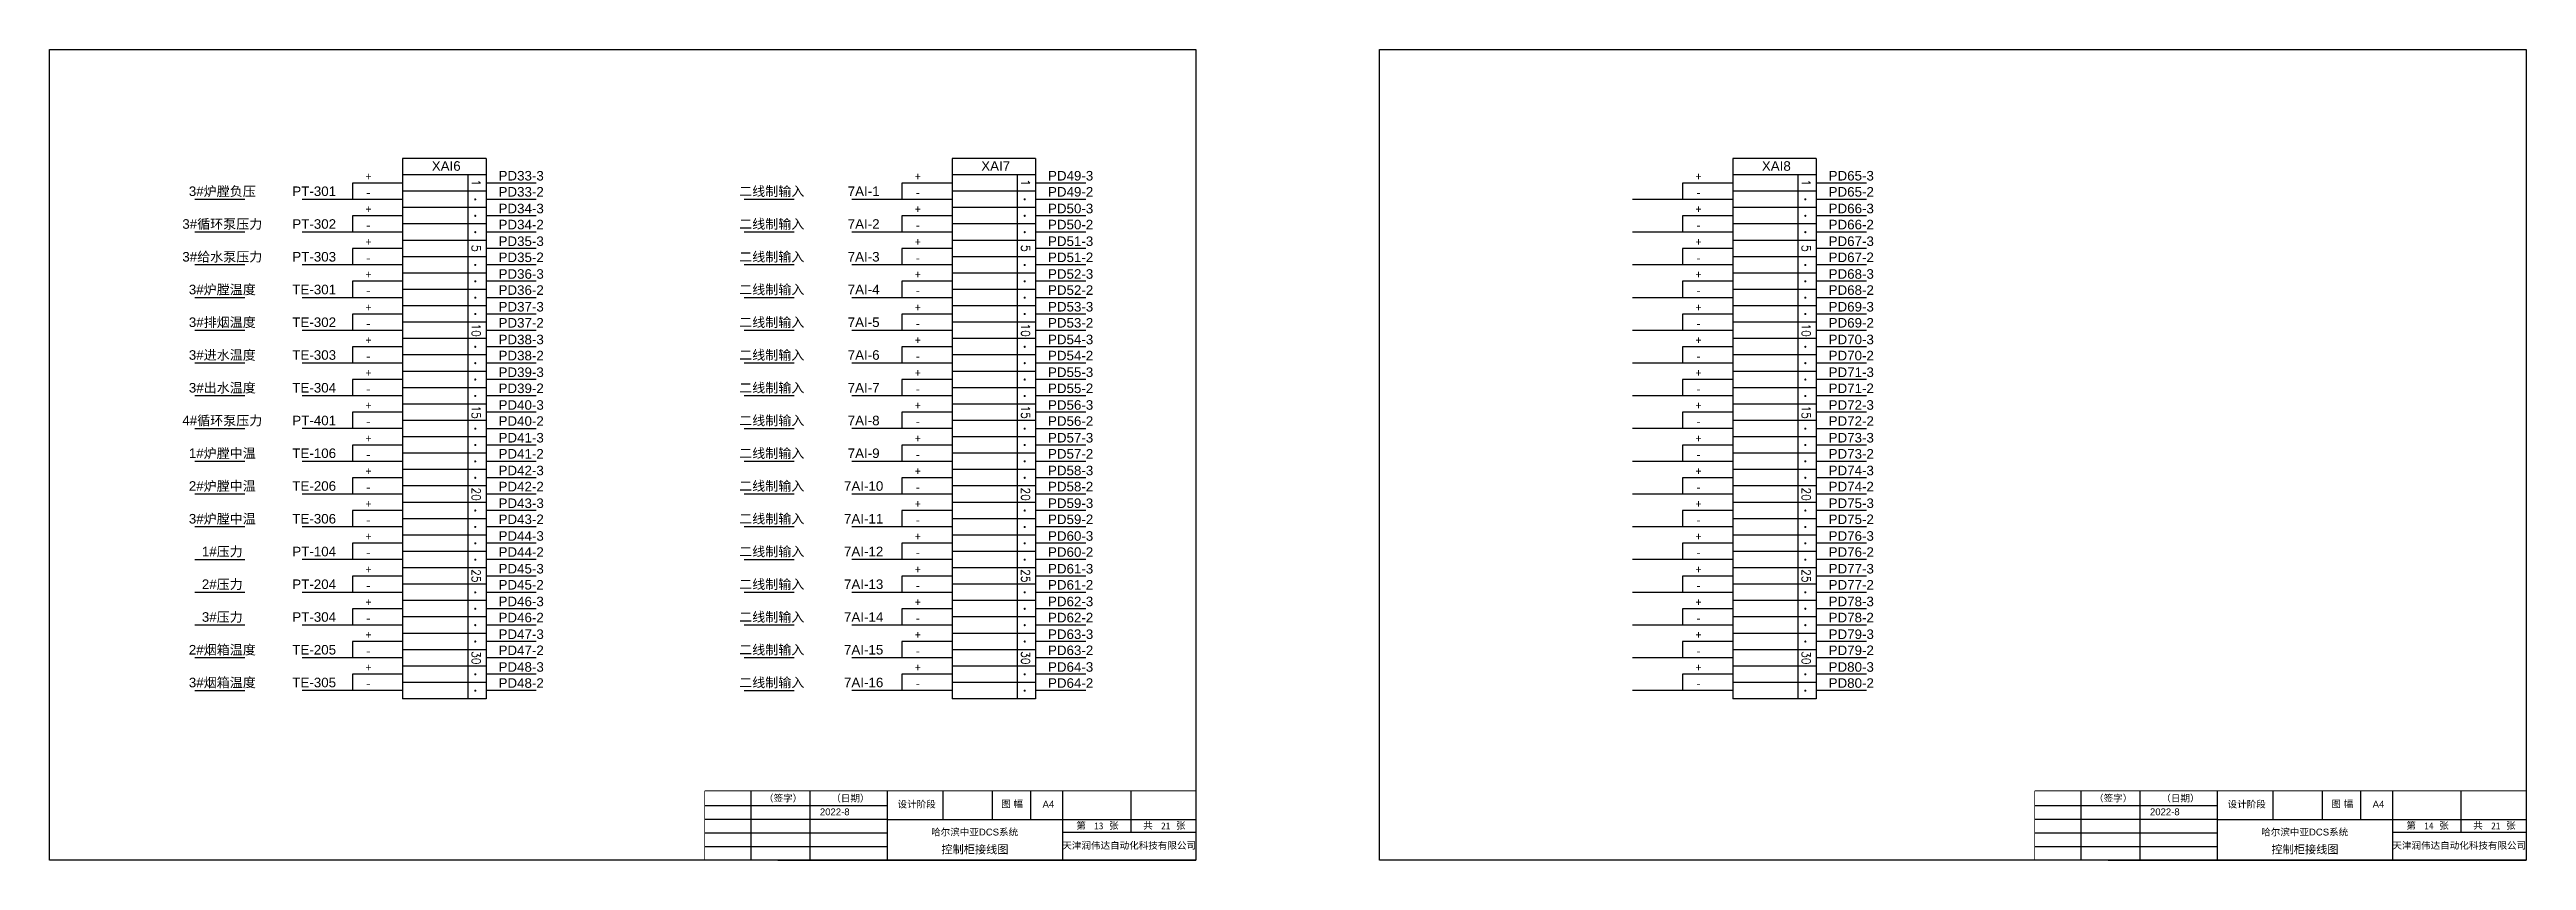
# Model space of a CAD drawing. Extents: x -156069 to -122631, y 9787 to 31117.
# Drawn here: x -146323 to -137249, y 13351 to 16323 of the extents above; entities that cross this region are included whole.
import ezdxf
from ezdxf.enums import TextEntityAlignment as Align

# ---------------------------------------------------------------- set-up
doc = ezdxf.new("R2010")
doc.units = 0
doc.layers.get('0').update_dxf_attribs({"linetype": 'CONTINUOUS'})
doc.layers.add('1', color=143, linetype='CONTINUOUS')
doc.layers.add('TEXT', color=3, linetype='CONTINUOUS')
doc.styles.add('Arial', font='arial.ttf')
doc.styles.add('ROMAND', font='romand')
doc.styles.get("Standard").update_dxf_attribs({"font": ''})
doc.styles.get('Standard').set_extended_font_data('SimSun')

msp = doc.modelspace()

# ---------------------------------------------------------------- texts
at = {"layer": '1', "style": 'Arial'}
for s, p in [('（签字）', (-143705.95504, 13566.84092)), ('2022-8', (-143501.09545, 13516.9255)), ('（日期）', (-143459.51796, 13566.84092)), ('设计阶段', (-143216.7382, 13544.87627)), ('图 幅', (-142836.47735, 13546.01976)), ('A4', (-142685.35386, 13544.92425)), ('（签字）', (-138833.18873, 13566.84092)), ('2022-8', (-138628.32913, 13516.9255)), ('（日期）', (-138586.75165, 13566.84092)), ('设计阶段', (-138343.97189, 13544.87627)), ('图 幅', (-137963.71104, 13546.01976)), ('A4', (-137812.58755, 13544.92425))]:
    msp.add_text(s, height=25, dxfattribs=at).set_placement(p)
for s, height, p in [('哈尔滨中亚DCS系统', 25, (-142934.20065, 13455.31281)), ('哈尔滨中亚DCS系统', 25, (-138061.43434, 13455.31281)), ('控制柜接线图', 30, (-142933.19313, 13391.84145)), ('天津润伟达自动化科技有限公司', 25, (-142368.0047, 13406.28636)), ('控制柜接线图', 30, (-138060.42682, 13391.84145)), ('天津润伟达自动化科技有限公司', 25, (-137495.23839, 13406.28636))]:
    msp.add_text(s, height=height, dxfattribs=at).set_placement(p, align=Align.MIDDLE_CENTER)
at = {"layer": '1'}
for s, p in [('第     张', (-142561.87629, 13466.82003)), ('13', (-142496.31741, 13465.76494)), ('共     张', (-142316.69281, 13466.82003)), ('21', (-142251.13393, 13465.76494)), ('第     张', (-137689.10998, 13466.82003)), ('14', (-137623.5511, 13465.76494)), ('共     张', (-137443.9265, 13466.82003)), ('21', (-137378.36761, 13465.76494))]:
    msp.add_text(s, height=25, dxfattribs=at).set_placement(p)
at = {"layer": 'TEXT', "style": 'Arial'}
for s, p in [('XAI6', (-144870.00053, 15878.51348)), ('XAI7', (-142857.0776, 15878.51348)), ('XAI8', (-139997.23422, 15878.51348))]:
    msp.add_text(s, height=35, dxfattribs=at).set_placement(p, align=Align.CENTER)
at = {"layer": 'TEXT', "color": 0, "style": 'Arial'}
for s, p in [('3#炉膛负压', (-145690.38982, 15803.43494)), ('PT-301', (-145353.76668, 15803.43494)), ('二线制输入', (-143677.46688, 15803.43494)), ('7AI-1', (-143340.84375, 15803.43494)), ('3#循环泵压力', (-145690.38982, 15683.43492)), ('PT-302', (-145353.76668, 15683.43494)), ('二线制输入', (-143677.46688, 15683.43492)), ('7AI-2', (-143340.84375, 15683.43494)), ('3#给水泵压力', (-145690.38982, 15563.43492)), ('PT-303', (-145353.76668, 15563.43494)), ('二线制输入', (-143677.46688, 15563.43492)), ('7AI-3', (-143340.84375, 15563.43494)), ('3#炉膛温度', (-145690.38982, 15443.43492)), ('TE-301', (-145353.76668, 15443.43494)), ('二线制输入', (-143677.46688, 15443.43492)), ('7AI-4', (-143340.84375, 15443.43494)), ('3#排烟温度', (-145690.38982, 15323.43492)), ('TE-302', (-145353.76668, 15323.43494)), ('二线制输入', (-143677.46688, 15323.43492)), ('7AI-5', (-143340.84375, 15323.43494)), ('3#进水温度', (-145690.38982, 15203.43492)), ('TE-303', (-145353.76668, 15203.43496)), ('二线制输入', (-143677.46688, 15203.43492)), ('7AI-6', (-143340.84375, 15203.43496)), ('3#出水温度', (-145690.38982, 15083.43492)), ('TE-304', (-145353.76668, 15083.43494)), ('二线制输入', (-143677.46688, 15083.43492)), ('7AI-7', (-143340.84375, 15083.43494)), ('4#循环泵压力', (-145690.38982, 14963.43492)), ('PT-401', (-145353.76668, 14963.43494)), ('二线制输入', (-143677.46688, 14963.43492)), ('7AI-8', (-143340.84375, 14963.43494)), ('1#炉膛中温', (-145690.38982, 14843.43492)), ('TE-106', (-145353.76668, 14843.43494)), ('二线制输入', (-143677.46688, 14843.43492)), ('7AI-9', (-143340.84375, 14843.43494)), ('2#炉膛中温', (-145690.38982, 14723.4349)), ('TE-206', (-145353.76668, 14723.43491)), ('二线制输入', (-143677.46688, 14723.4349)), ('7AI-10', (-143340.84375, 14723.43491)), ('3#炉膛中温', (-145690.38982, 14603.4349)), ('TE-306', (-145353.76668, 14603.43491)), ('二线制输入', (-143677.46688, 14603.4349)), ('7AI-11', (-143340.84375, 14603.43491)), ('1#压力', (-145690.38982, 14483.4349)), ('PT-104', (-145353.76668, 14483.43491)), ('二线制输入', (-143677.46688, 14483.4349)), ('7AI-12', (-143340.84375, 14483.43491)), ('2#压力', (-145690.38982, 14363.4349)), ('PT-204', (-145353.76668, 14363.43493)), ('二线制输入', (-143677.46688, 14363.4349)), ('7AI-13', (-143340.84375, 14363.43493)), ('3#压力', (-145690.38982, 14243.4349)), ('PT-304', (-145353.76668, 14243.43491)), ('二线制输入', (-143677.46688, 14243.4349)), ('7AI-14', (-143340.84375, 14243.43491)), ('2#烟箱温度', (-145690.38982, 14123.4349)), ('TE-205', (-145353.76668, 14123.43491)), ('二线制输入', (-143677.46688, 14123.4349)), ('7AI-15', (-143340.84375, 14123.43491)), ('3#烟箱温度', (-145690.38982, 14003.4349)), ('TE-305', (-145353.76668, 14003.43491)), ('二线制输入', (-143677.46688, 14003.4349)), ('7AI-16', (-143340.84375, 14003.43491))]:
    msp.add_text(s, height=35, dxfattribs=at).set_placement(p, align=Align.MIDDLE_CENTER)
at = {"layer": 'TEXT'}
for s, p in [('+', (-145165.39502, 15842.80953)), ('-', (-145165.39502, 15783.90552)), ('+', (-143152.47209, 15842.80953)), ('-', (-143152.47209, 15783.90552)), ('+', (-140292.62871, 15842.80953)), ('-', (-140292.62871, 15783.90552)), ('+', (-145165.39502, 15722.80953)), ('+', (-143152.47209, 15722.80953)), ('+', (-140292.62871, 15722.80953)), ('+', (-145165.39502, 15602.80953)), ('-', (-145165.39502, 15663.90552)), ('+', (-143152.47209, 15602.80953)), ('-', (-143152.47209, 15663.90552)), ('+', (-140292.62871, 15602.80953)), ('-', (-140292.62871, 15663.90552)), ('-', (-145165.39502, 15543.90552)), ('-', (-143152.47209, 15543.90552)), ('-', (-140292.62871, 15543.90552)), ('+', (-145165.39502, 15482.80953)), ('-', (-145165.39502, 15423.90552)), ('+', (-143152.47209, 15482.80953)), ('-', (-143152.47209, 15423.90552)), ('+', (-140292.62871, 15482.80953)), ('-', (-140292.62871, 15423.90552)), ('+', (-145165.39502, 15362.80953)), ('+', (-143152.47209, 15362.80953)), ('+', (-140292.62871, 15362.80953)), ('+', (-145165.39502, 15242.80953)), ('-', (-145165.39502, 15303.90552)), ('+', (-143152.47209, 15242.80953)), ('-', (-143152.47209, 15303.90552)), ('+', (-140292.62871, 15242.80953)), ('-', (-140292.62871, 15303.90552)), ('-', (-145165.39502, 15183.90552)), ('-', (-143152.47209, 15183.90552)), ('-', (-140292.62871, 15183.90552)), ('+', (-145165.39502, 15122.80953)), ('-', (-145165.39502, 15063.90552)), ('+', (-143152.47209, 15122.80953)), ('-', (-143152.47209, 15063.90552)), ('+', (-140292.62871, 15122.80953)), ('-', (-140292.62871, 15063.90552)), ('+', (-145165.39502, 15002.80953)), ('+', (-143152.47209, 15002.80953)), ('+', (-140292.62871, 15002.80953)), ('+', (-145165.39502, 14882.80953)), ('-', (-145165.39502, 14943.90552)), ('+', (-143152.47209, 14882.80953)), ('-', (-143152.47209, 14943.90552)), ('+', (-140292.62871, 14882.80953)), ('-', (-140292.62871, 14943.90552)), ('-', (-145165.39502, 14823.90552)), ('-', (-143152.47209, 14823.90552)), ('-', (-140292.62871, 14823.90552)), ('+', (-145165.39502, 14762.80953)), ('-', (-145165.39502, 14703.90552)), ('+', (-143152.47209, 14762.80953)), ('-', (-143152.47209, 14703.90552)), ('+', (-140292.62871, 14762.80953)), ('-', (-140292.62871, 14703.90552)), ('+', (-145165.39502, 14642.80953)), ('+', (-143152.47209, 14642.80953)), ('+', (-140292.62871, 14642.80953)), ('+', (-145165.39502, 14522.80953)), ('-', (-145165.39502, 14583.90552)), ('+', (-143152.47209, 14522.80953)), ('-', (-143152.47209, 14583.90552)), ('+', (-140292.62871, 14522.80953)), ('-', (-140292.62871, 14583.90552)), ('+', (-145165.39502, 14402.80953)), ('-', (-145165.39502, 14463.90552)), ('+', (-143152.47209, 14402.80953)), ('-', (-143152.47209, 14463.90552)), ('+', (-140292.62871, 14402.80953)), ('-', (-140292.62871, 14463.90552)), ('-', (-145165.39502, 14343.90552)), ('-', (-143152.47209, 14343.90552)), ('-', (-140292.62871, 14343.90552)), ('+', (-145165.39502, 14282.80953)), ('+', (-143152.47209, 14282.80953)), ('+', (-140292.62871, 14282.80953)), ('+', (-145165.39502, 14162.80953)), ('-', (-145165.39502, 14223.90552)), ('+', (-143152.47209, 14162.80953)), ('-', (-143152.47209, 14223.90552)), ('+', (-140292.62871, 14162.80953)), ('-', (-140292.62871, 14223.90552)), ('+', (-145165.39502, 14042.80953)), ('-', (-145165.39502, 14103.90552)), ('+', (-143152.47209, 14042.80953)), ('-', (-143152.47209, 14103.90552)), ('+', (-140292.62871, 14042.80953)), ('-', (-140292.62871, 14103.90552)), ('-', (-145165.39502, 13983.90552)), ('-', (-143152.47209, 13983.90552)), ('-', (-140292.62871, 13983.90552))]:
    msp.add_text(s, height=30, dxfattribs=at).set_placement(p)
at = {"layer": 'TEXT', "style": 'ROMAND'}
for s, p in [('1', (-144776.23377, 15834.41728)), ('1', (-142763.31084, 15834.41728)), ('1', (-139903.46746, 15834.41728)), ('5', (-144776.23377, 15594.2512)), ('5', (-142763.31084, 15594.2512)), ('5', (-139903.46746, 15594.2512))]:
    msp.add_text(s, height=31.6008, rotation=270, dxfattribs=at).set_placement(p, align=Align.CENTER)
at = {"layer": 'TEXT', "color": 0, "style": 'Arial'}
for s, p in [('PD33-3', (-144678.40149, 15842.80953)), ('PD33-2', (-144678.40149, 15783.90552)), ('PD49-3', (-142665.47856, 15842.80953)), ('PD49-2', (-142665.47856, 15783.90552)), ('PD65-3', (-139805.63518, 15842.80953)), ('PD65-2', (-139805.63518, 15783.90552)), ('PD34-3', (-144678.40149, 15722.80953)), ('PD34-2', (-144678.40149, 15663.90552)), ('PD50-3', (-142665.47856, 15722.80953)), ('PD50-2', (-142665.47856, 15663.90552)), ('PD66-3', (-139805.63518, 15722.80953)), ('PD66-2', (-139805.63518, 15663.90552)), ('PD35-3', (-144678.40149, 15602.80953)), ('PD51-3', (-142665.47856, 15602.80953)), ('PD67-3', (-139805.63518, 15602.80953)), ('PD35-2', (-144678.40149, 15543.90552)), ('PD36-3', (-144678.40149, 15482.80953)), ('PD51-2', (-142665.47856, 15543.90552)), ('PD52-3', (-142665.47856, 15482.80953)), ('PD67-2', (-139805.63518, 15543.90552)), ('PD68-3', (-139805.63518, 15482.80953)), ('PD36-2', (-144678.40149, 15423.90552)), ('PD52-2', (-142665.47856, 15423.90552)), ('PD68-2', (-139805.63518, 15423.90552)), ('PD37-3', (-144678.40149, 15362.80953)), ('PD37-2', (-144678.40149, 15303.90552)), ('PD53-3', (-142665.47856, 15362.80953)), ('PD53-2', (-142665.47856, 15303.90552)), ('PD69-3', (-139805.63518, 15362.80953)), ('PD69-2', (-139805.63518, 15303.90552)), ('PD38-3', (-144678.40149, 15242.80953)), ('PD54-3', (-142665.47856, 15242.80953)), ('PD70-3', (-139805.63518, 15242.80953)), ('PD38-2', (-144678.40149, 15183.90552)), ('PD39-3', (-144678.40149, 15122.80953)), ('PD54-2', (-142665.47856, 15183.90552)), ('PD55-3', (-142665.47856, 15122.80953)), ('PD70-2', (-139805.63518, 15183.90552)), ('PD71-3', (-139805.63518, 15122.80953)), ('PD39-2', (-144678.40149, 15063.90552)), ('PD55-2', (-142665.47856, 15063.90552)), ('PD71-2', (-139805.63518, 15063.90552)), ('PD40-3', (-144678.40149, 15002.80953)), ('PD40-2', (-144678.40149, 14943.90552)), ('PD56-3', (-142665.47856, 15002.80953)), ('PD56-2', (-142665.47856, 14943.90552)), ('PD72-3', (-139805.63518, 15002.80953)), ('PD72-2', (-139805.63518, 14943.90552)), ('PD41-3', (-144678.40149, 14882.80953)), ('PD57-3', (-142665.47856, 14882.80953)), ('PD73-3', (-139805.63518, 14882.80953)), ('PD41-2', (-144678.40149, 14823.90552)), ('PD42-3', (-144678.40149, 14762.80953)), ('PD57-2', (-142665.47856, 14823.90552)), ('PD58-3', (-142665.47856, 14762.80953)), ('PD73-2', (-139805.63518, 14823.90552)), ('PD74-3', (-139805.63518, 14762.80953)), ('PD42-2', (-144678.40149, 14703.90552)), ('PD58-2', (-142665.47856, 14703.90552)), ('PD74-2', (-139805.63518, 14703.90552)), ('PD43-3', (-144678.40149, 14642.80953)), ('PD43-2', (-144678.40149, 14583.90552)), ('PD59-3', (-142665.47856, 14642.80953)), ('PD59-2', (-142665.47856, 14583.90552)), ('PD75-3', (-139805.63518, 14642.80953)), ('PD75-2', (-139805.63518, 14583.90552)), ('PD44-3', (-144678.40149, 14522.80953)), ('PD60-3', (-142665.47856, 14522.80953)), ('PD76-3', (-139805.63518, 14522.80953)), ('PD44-2', (-144678.40149, 14463.90552)), ('PD45-3', (-144678.40149, 14402.80953)), ('PD60-2', (-142665.47856, 14463.90552)), ('PD61-3', (-142665.47856, 14402.80953)), ('PD76-2', (-139805.63518, 14463.90552)), ('PD77-3', (-139805.63518, 14402.80953)), ('PD45-2', (-144678.40149, 14343.90552)), ('PD61-2', (-142665.47856, 14343.90552)), ('PD77-2', (-139805.63518, 14343.90552)), ('PD46-3', (-144678.40149, 14282.80953)), ('PD46-2', (-144678.40149, 14223.90552)), ('PD62-3', (-142665.47856, 14282.80953)), ('PD62-2', (-142665.47856, 14223.90552)), ('PD78-3', (-139805.63518, 14282.80953)), ('PD78-2', (-139805.63518, 14223.90552)), ('PD47-3', (-144678.40149, 14162.80953)), ('PD63-3', (-142665.47856, 14162.80953)), ('PD79-3', (-139805.63518, 14162.80953)), ('PD47-2', (-144678.40149, 14103.90552)), ('PD48-3', (-144678.40149, 14042.80953)), ('PD63-2', (-142665.47856, 14103.90552)), ('PD64-3', (-142665.47856, 14042.80953)), ('PD79-2', (-139805.63518, 14103.90552)), ('PD80-3', (-139805.63518, 14042.80953)), ('PD48-2', (-144678.40149, 13983.90552)), ('PD64-2', (-142665.47856, 13983.90552)), ('PD80-2', (-139805.63518, 13983.90552))]:
    msp.add_text(s, height=35, dxfattribs=at).set_placement(p)
at = {"layer": 'TEXT', "style": 'ROMAND', "width": 0.9}
for s, p in [('10', (-144776.23377, 15294.0436)), ('10', (-142763.31084, 15294.0436)), ('10', (-139903.46746, 15294.0436)), ('15', (-144776.23377, 14993.836)), ('15', (-142763.31084, 14993.836)), ('15', (-139903.46746, 14993.836)), ('20', (-144776.23377, 14693.6284)), ('20', (-142763.31084, 14693.6284)), ('20', (-139903.46746, 14693.6284)), ('25', (-144776.23377, 14393.836)), ('25', (-142763.31084, 14393.836)), ('25', (-139903.46746, 14393.836)), ('30', (-144776.23377, 14093.6284)), ('30', (-142763.31084, 14093.6284)), ('30', (-139903.46746, 14093.6284))]:
    msp.add_text(s, height=31.6008, rotation=270, dxfattribs=at).set_placement(p, align=Align.CENTER)

# ---------------------------------------------------------------- linework, layer by layer
at = {"color": 1}
for p, q in [((-145029.86, 15923.51787), (-145029.86, 13943.51783)), ((-144723.79627, 15923.51787), (-145029.86, 15923.51787)), ((-144723.79627, 15923.51787), (-144723.79627, 13943.51783)), ((-143016.93707, 15923.51787), (-143016.93707, 13943.51783)), ((-142710.87334, 15923.51787), (-143016.93707, 15923.51787)), ((-142710.87334, 15923.51787), (-142710.87334, 13943.51783)), ((-140157.09369, 15923.51787), (-140157.09369, 13943.51783)), ((-139851.02996, 15923.51787), (-140157.09369, 15923.51787)), ((-139851.02996, 15923.51787), (-139851.02996, 13943.51783)), ((-144723.79627, 15863.51783), (-145029.86, 15863.51783)), ((-144723.79627, 15803.51783), (-145029.86, 15803.51783)), ((-144791.13183, 15863.51783), (-144791.13183, 13943.51783)), ((-144723.79627, 15863.51785), (-144723.79627, 15803.47633)), ((-142710.87334, 15863.51783), (-143016.93707, 15863.51783)), ((-142710.87334, 15803.51783), (-143016.93707, 15803.51783)), ((-142778.2089, 15863.51783), (-142778.2089, 13943.51783)), ((-142710.87334, 15863.51785), (-142710.87334, 15803.47633)), ((-139851.02996, 15863.51783), (-140157.09369, 15863.51783)), ((-139851.02996, 15803.51783), (-140157.09369, 15803.51783)), ((-139918.36552, 15863.51783), (-139918.36552, 13943.51783)), ((-139851.02996, 15863.51785), (-139851.02996, 15803.47633)), ((-144723.79627, 15743.51783), (-145029.86, 15743.51783)), ((-142710.87334, 15743.51783), (-143016.93707, 15743.51783)), ((-139851.02996, 15743.51783), (-140157.09369, 15743.51783)), ((-144723.79627, 15683.51783), (-145029.86, 15683.51783)), ((-144723.79627, 15623.51783), (-145029.86, 15623.51783)), ((-142710.87334, 15683.51783), (-143016.93707, 15683.51783)), ((-142710.87334, 15623.51783), (-143016.93707, 15623.51783)), ((-139851.02996, 15683.51783), (-140157.09369, 15683.51783)), ((-139851.02996, 15623.51783), (-140157.09369, 15623.51783)), ((-144723.79627, 15563.51783), (-145029.86, 15563.51783)), ((-142710.87334, 15563.51783), (-143016.93707, 15563.51783)), ((-139851.02996, 15563.51783), (-140157.09369, 15563.51783)), ((-144723.79627, 15503.51783), (-145029.86, 15503.51783)), ((-144723.79627, 15443.51783), (-145029.86, 15443.51783)), ((-142710.87334, 15503.51783), (-143016.93707, 15503.51783)), ((-142710.87334, 15443.51783), (-143016.93707, 15443.51783)), ((-139851.02996, 15503.51783), (-140157.09369, 15503.51783)), ((-139851.02996, 15443.51783), (-140157.09369, 15443.51783)), ((-144723.79627, 15383.51783), (-145029.86, 15383.51783)), ((-142710.87334, 15383.51783), (-143016.93707, 15383.51783)), ((-139851.02996, 15383.51783), (-140157.09369, 15383.51783)), ((-144723.79627, 15323.51783), (-145029.86, 15323.51783)), ((-144723.79627, 15263.51783), (-145029.86, 15263.51783)), ((-142710.87334, 15323.51783), (-143016.93707, 15323.51783)), ((-142710.87334, 15263.51783), (-143016.93707, 15263.51783)), ((-139851.02996, 15323.51783), (-140157.09369, 15323.51783)), ((-139851.02996, 15263.51783), (-140157.09369, 15263.51783)), ((-144723.79627, 15203.51783), (-145029.86, 15203.51783)), ((-142710.87334, 15203.51783), (-143016.93707, 15203.51783)), ((-139851.02996, 15203.51783), (-140157.09369, 15203.51783)), ((-144723.79627, 15143.51783), (-145029.86, 15143.51783)), ((-144723.79627, 15083.51783), (-145029.86, 15083.51783)), ((-142710.87334, 15143.51783), (-143016.93707, 15143.51783)), ((-142710.87334, 15083.51783), (-143016.93707, 15083.51783)), ((-139851.02996, 15143.51783), (-140157.09369, 15143.51783)), ((-139851.02996, 15083.51783), (-140157.09369, 15083.51783)), ((-144723.79627, 15023.51783), (-145029.86, 15023.51783)), ((-142710.87334, 15023.51783), (-143016.93707, 15023.51783)), ((-139851.02996, 15023.51783), (-140157.09369, 15023.51783)), ((-144723.79627, 14963.51783), (-145029.86, 14963.51783)), ((-144723.79627, 14903.51783), (-145029.86, 14903.51783)), ((-142710.87334, 14963.51783), (-143016.93707, 14963.51783)), ((-142710.87334, 14903.51783), (-143016.93707, 14903.51783)), ((-139851.02996, 14963.51783), (-140157.09369, 14963.51783)), ((-139851.02996, 14903.51783), (-140157.09369, 14903.51783)), ((-144723.79627, 14843.51783), (-145029.86, 14843.51783)), ((-142710.87334, 14843.51783), (-143016.93707, 14843.51783)), ((-139851.02996, 14843.51783), (-140157.09369, 14843.51783)), ((-144723.79627, 14783.51783), (-145029.86, 14783.51783)), ((-144723.79627, 14723.51783), (-145029.86, 14723.51783)), ((-142710.87334, 14783.51783), (-143016.93707, 14783.51783)), ((-142710.87334, 14723.51783), (-143016.93707, 14723.51783)), ((-139851.02996, 14783.51783), (-140157.09369, 14783.51783)), ((-139851.02996, 14723.51783), (-140157.09369, 14723.51783)), ((-144723.79627, 14663.51783), (-145029.86, 14663.51783)), ((-142710.87334, 14663.51783), (-143016.93707, 14663.51783)), ((-139851.02996, 14663.51783), (-140157.09369, 14663.51783)), ((-144723.79627, 14603.51783), (-145029.86, 14603.51783)), ((-144723.79627, 14543.51783), (-145029.86, 14543.51783)), ((-142710.87334, 14603.51783), (-143016.93707, 14603.51783)), ((-142710.87334, 14543.51783), (-143016.93707, 14543.51783)), ((-139851.02996, 14603.51783), (-140157.09369, 14603.51783)), ((-139851.02996, 14543.51783), (-140157.09369, 14543.51783)), ((-144723.79627, 14483.51783), (-145029.86, 14483.51783)), ((-142710.87334, 14483.51783), (-143016.93707, 14483.51783)), ((-139851.02996, 14483.51783), (-140157.09369, 14483.51783)), ((-144723.79627, 14423.51783), (-145029.86, 14423.51783)), ((-144723.79627, 14423.51783), (-145029.86, 14423.51783)), ((-144723.79627, 14363.51783), (-145029.86, 14363.51783)), ((-142710.87334, 14423.51783), (-143016.93707, 14423.51783)), ((-142710.87334, 14423.51783), (-143016.93707, 14423.51783)), ((-142710.87334, 14363.51783), (-143016.93707, 14363.51783)), ((-139851.02996, 14423.51783), (-140157.09369, 14423.51783)), ((-139851.02996, 14423.51783), (-140157.09369, 14423.51783)), ((-139851.02996, 14363.51783), (-140157.09369, 14363.51783)), ((-144723.79627, 14303.51783), (-145029.86, 14303.51783)), ((-142710.87334, 14303.51783), (-143016.93707, 14303.51783)), ((-139851.02996, 14303.51783), (-140157.09369, 14303.51783)), ((-144723.79627, 14243.51783), (-145029.86, 14243.51783)), ((-144723.79627, 14183.51783), (-145029.86, 14183.51783)), ((-142710.87334, 14243.51783), (-143016.93707, 14243.51783)), ((-142710.87334, 14183.51783), (-143016.93707, 14183.51783)), ((-139851.02996, 14243.51783), (-140157.09369, 14243.51783)), ((-139851.02996, 14183.51783), (-140157.09369, 14183.51783)), ((-144723.79627, 14123.51783), (-145029.86, 14123.51783)), ((-142710.87334, 14123.51783), (-143016.93707, 14123.51783)), ((-139851.02996, 14123.51783), (-140157.09369, 14123.51783)), ((-144723.79627, 14063.51783), (-145029.86, 14063.51783)), ((-144723.79627, 14003.51783), (-145029.86, 14003.51783)), ((-142710.87334, 14063.51783), (-143016.93707, 14063.51783)), ((-142710.87334, 14003.51783), (-143016.93707, 14003.51783)), ((-139851.02996, 14063.51783), (-140157.09369, 14063.51783)), ((-139851.02996, 14003.51783), (-140157.09369, 14003.51783)), ((-144723.79627, 13943.51783), (-145029.86, 13943.51783)), ((-142710.87334, 13943.51783), (-143016.93707, 13943.51783)), ((-139851.02996, 13943.51783), (-140157.09369, 13943.51783))]:
    msp.add_line(p, q, dxfattribs=at)
for p, q in [((-145029.86, 15833.51784), (-145213.57362, 15833.51784)), ((-145213.57362, 15833.51784), (-145213.57362, 15773.51783)), ((-143016.93707, 15833.51784), (-143200.65068, 15833.51784)), ((-143200.65068, 15833.51784), (-143200.65068, 15773.51783)), ((-140157.09369, 15833.51784), (-140340.8073, 15833.51784)), ((-140340.8073, 15833.51784), (-140340.8073, 15773.51783)), ((-145607.8149, 15773.43479), (-145791.52851, 15773.43479)), ((-145213.57362, 15773.51783), (-145397.28723, 15773.51783)), ((-145029.86, 15773.51783), (-145213.57362, 15773.51783)), ((-145029.86, 15713.51782), (-145213.57362, 15713.51782)), ((-145213.57362, 15713.51782), (-145213.57362, 15653.51781)), ((-143594.89197, 15773.43479), (-143778.60558, 15773.43479)), ((-143200.65068, 15773.51783), (-143384.3643, 15773.51783)), ((-143016.93707, 15773.51783), (-143200.65068, 15773.51783)), ((-143016.93707, 15713.51782), (-143200.65068, 15713.51782)), ((-143200.65068, 15713.51782), (-143200.65068, 15653.51781)), ((-140340.8073, 15773.51783), (-140524.52092, 15773.51783)), ((-140157.09369, 15773.51783), (-140340.8073, 15773.51783)), ((-140157.09369, 15713.51782), (-140340.8073, 15713.51782)), ((-140340.8073, 15713.51782), (-140340.8073, 15653.51781)), ((-145607.8149, 15653.43477), (-145791.52851, 15653.43477)), ((-145213.57362, 15653.51781), (-145397.28723, 15653.51781)), ((-145029.86, 15653.51781), (-145213.57362, 15653.51781)), ((-143594.89197, 15653.43477), (-143778.60558, 15653.43477)), ((-143200.65068, 15653.51781), (-143384.3643, 15653.51781)), ((-143016.93707, 15653.51781), (-143200.65068, 15653.51781)), ((-140340.8073, 15653.51781), (-140524.52092, 15653.51781)), ((-140157.09369, 15653.51781), (-140340.8073, 15653.51781)), ((-145607.8149, 15533.43477), (-145791.52851, 15533.43477)), ((-145213.57362, 15533.51781), (-145397.28723, 15533.51781)), ((-145029.86, 15593.51782), (-145213.57362, 15593.51782)), ((-145213.57362, 15593.51782), (-145213.57362, 15533.51781)), ((-145029.86, 15533.51781), (-145213.57362, 15533.51781)), ((-143594.89197, 15533.43477), (-143778.60558, 15533.43477)), ((-143200.65068, 15533.51781), (-143384.3643, 15533.51781)), ((-143016.93707, 15593.51782), (-143200.65068, 15593.51782)), ((-143200.65068, 15593.51782), (-143200.65068, 15533.51781)), ((-143016.93707, 15533.51781), (-143200.65068, 15533.51781)), ((-140340.8073, 15533.51781), (-140524.52092, 15533.51781)), ((-140157.09369, 15593.51782), (-140340.8073, 15593.51782)), ((-140340.8073, 15593.51782), (-140340.8073, 15533.51781)), ((-140157.09369, 15533.51781), (-140340.8073, 15533.51781)), ((-145029.86, 15473.51782), (-145213.57362, 15473.51782)), ((-145213.57362, 15473.51782), (-145213.57362, 15413.51781)), ((-143016.93707, 15473.51782), (-143200.65068, 15473.51782)), ((-143200.65068, 15473.51782), (-143200.65068, 15413.51781)), ((-140157.09369, 15473.51782), (-140340.8073, 15473.51782)), ((-140340.8073, 15473.51782), (-140340.8073, 15413.51781)), ((-145607.8149, 15413.43477), (-145791.52851, 15413.43477)), ((-145213.57362, 15413.51781), (-145397.28723, 15413.51781)), ((-145029.86, 15413.51781), (-145213.57362, 15413.51781)), ((-145029.86, 15353.51782), (-145213.57362, 15353.51782)), ((-145213.57362, 15353.51782), (-145213.57362, 15293.51781)), ((-143594.89197, 15413.43477), (-143778.60558, 15413.43477)), ((-143200.65068, 15413.51781), (-143384.3643, 15413.51781)), ((-143016.93707, 15413.51781), (-143200.65068, 15413.51781)), ((-143016.93707, 15353.51782), (-143200.65068, 15353.51782)), ((-143200.65068, 15353.51782), (-143200.65068, 15293.51781)), ((-140340.8073, 15413.51781), (-140524.52092, 15413.51781)), ((-140157.09369, 15413.51781), (-140340.8073, 15413.51781)), ((-140157.09369, 15353.51782), (-140340.8073, 15353.51782)), ((-140340.8073, 15353.51782), (-140340.8073, 15293.51781)), ((-145607.8149, 15293.43477), (-145791.52851, 15293.43477)), ((-145213.57362, 15293.51781), (-145397.28723, 15293.51781)), ((-145029.86, 15293.51781), (-145213.57362, 15293.51781)), ((-143594.89197, 15293.43477), (-143778.60558, 15293.43477)), ((-143200.65068, 15293.51781), (-143384.3643, 15293.51781)), ((-143016.93707, 15293.51781), (-143200.65068, 15293.51781)), ((-140340.8073, 15293.51781), (-140524.52092, 15293.51781)), ((-140157.09369, 15293.51781), (-140340.8073, 15293.51781)), ((-145607.8149, 15173.43477), (-145791.52851, 15173.43477)), ((-145213.57362, 15173.51781), (-145397.28723, 15173.51781)), ((-145029.86, 15233.51782), (-145213.57362, 15233.51782)), ((-145213.57362, 15233.51782), (-145213.57362, 15173.51781)), ((-145029.86, 15173.51781), (-145213.57362, 15173.51781)), ((-143594.89197, 15173.43477), (-143778.60558, 15173.43477)), ((-143200.65068, 15173.51781), (-143384.3643, 15173.51781)), ((-143016.93707, 15233.51782), (-143200.65068, 15233.51782)), ((-143200.65068, 15233.51782), (-143200.65068, 15173.51781)), ((-143016.93707, 15173.51781), (-143200.65068, 15173.51781)), ((-140340.8073, 15173.51781), (-140524.52092, 15173.51781)), ((-140157.09369, 15233.51782), (-140340.8073, 15233.51782)), ((-140340.8073, 15233.51782), (-140340.8073, 15173.51781)), ((-140157.09369, 15173.51781), (-140340.8073, 15173.51781)), ((-145029.86, 15113.51782), (-145213.57362, 15113.51782)), ((-145213.57362, 15113.51782), (-145213.57362, 15053.51781)), ((-143016.93707, 15113.51782), (-143200.65068, 15113.51782)), ((-143200.65068, 15113.51782), (-143200.65068, 15053.51781)), ((-140157.09369, 15113.51782), (-140340.8073, 15113.51782)), ((-140340.8073, 15113.51782), (-140340.8073, 15053.51781)), ((-145607.8149, 15053.43477), (-145791.52851, 15053.43477)), ((-145213.57362, 15053.51781), (-145397.28723, 15053.51781)), ((-145029.86, 15053.51781), (-145213.57362, 15053.51781)), ((-145029.86, 14993.51782), (-145213.57362, 14993.51782)), ((-145213.57362, 14993.51782), (-145213.57362, 14933.51781)), ((-143594.89197, 15053.43477), (-143778.60558, 15053.43477)), ((-143200.65068, 15053.51781), (-143384.3643, 15053.51781)), ((-143016.93707, 15053.51781), (-143200.65068, 15053.51781)), ((-143016.93707, 14993.51782), (-143200.65068, 14993.51782)), ((-143200.65068, 14993.51782), (-143200.65068, 14933.51781)), ((-140340.8073, 15053.51781), (-140524.52092, 15053.51781)), ((-140157.09369, 15053.51781), (-140340.8073, 15053.51781)), ((-140157.09369, 14993.51782), (-140340.8073, 14993.51782)), ((-140340.8073, 14993.51782), (-140340.8073, 14933.51781)), ((-145607.8149, 14933.43477), (-145791.52851, 14933.43477)), ((-145213.57362, 14933.51781), (-145397.28723, 14933.51781)), ((-145029.86, 14933.51781), (-145213.57362, 14933.51781)), ((-143594.89197, 14933.43477), (-143778.60558, 14933.43477)), ((-143200.65068, 14933.51781), (-143384.3643, 14933.51781)), ((-143016.93707, 14933.51781), (-143200.65068, 14933.51781)), ((-140340.8073, 14933.51781), (-140524.52092, 14933.51781)), ((-140157.09369, 14933.51781), (-140340.8073, 14933.51781)), ((-145607.8149, 14813.43477), (-145791.52851, 14813.43477)), ((-145213.57362, 14813.51781), (-145397.28723, 14813.51781)), ((-145029.86, 14873.51782), (-145213.57362, 14873.51782)), ((-145213.57362, 14873.51782), (-145213.57362, 14813.51781)), ((-145029.86, 14813.51781), (-145213.57362, 14813.51781)), ((-143594.89197, 14813.43477), (-143778.60558, 14813.43477)), ((-143200.65068, 14813.51781), (-143384.3643, 14813.51781)), ((-143016.93707, 14873.51782), (-143200.65068, 14873.51782)), ((-143200.65068, 14873.51782), (-143200.65068, 14813.51781)), ((-143016.93707, 14813.51781), (-143200.65068, 14813.51781)), ((-140340.8073, 14813.51781), (-140524.52092, 14813.51781)), ((-140157.09369, 14873.51782), (-140340.8073, 14873.51782)), ((-140340.8073, 14873.51782), (-140340.8073, 14813.51781)), ((-140157.09369, 14813.51781), (-140340.8073, 14813.51781)), ((-145029.86, 14753.51782), (-145213.57362, 14753.51782)), ((-145213.57362, 14753.51782), (-145213.57362, 14693.51781)), ((-143016.93707, 14753.51782), (-143200.65068, 14753.51782)), ((-143200.65068, 14753.51782), (-143200.65068, 14693.51781)), ((-140157.09369, 14753.51782), (-140340.8073, 14753.51782)), ((-140340.8073, 14753.51782), (-140340.8073, 14693.51781)), ((-145607.8149, 14693.43475), (-145791.52851, 14693.43475)), ((-145213.57362, 14693.51781), (-145397.28723, 14693.51781)), ((-145029.86, 14693.51781), (-145213.57362, 14693.51781)), ((-145029.86, 14633.51782), (-145213.57362, 14633.51782)), ((-145213.57362, 14633.51782), (-145213.57362, 14573.51781)), ((-143594.89197, 14693.43475), (-143778.60558, 14693.43475)), ((-143200.65068, 14693.51781), (-143384.3643, 14693.51781)), ((-143016.93707, 14693.51781), (-143200.65068, 14693.51781)), ((-143016.93707, 14633.51782), (-143200.65068, 14633.51782)), ((-143200.65068, 14633.51782), (-143200.65068, 14573.51781)), ((-140340.8073, 14693.51781), (-140524.52092, 14693.51781)), ((-140157.09369, 14693.51781), (-140340.8073, 14693.51781)), ((-140157.09369, 14633.51782), (-140340.8073, 14633.51782)), ((-140340.8073, 14633.51782), (-140340.8073, 14573.51781)), ((-145607.8149, 14573.43475), (-145791.52851, 14573.43475)), ((-145213.57362, 14573.51781), (-145397.28723, 14573.51781)), ((-145029.86, 14573.51781), (-145213.57362, 14573.51781)), ((-143594.89197, 14573.43475), (-143778.60558, 14573.43475)), ((-143200.65068, 14573.51781), (-143384.3643, 14573.51781)), ((-143016.93707, 14573.51781), (-143200.65068, 14573.51781)), ((-140340.8073, 14573.51781), (-140524.52092, 14573.51781)), ((-140157.09369, 14573.51781), (-140340.8073, 14573.51781)), ((-145607.8149, 14453.43475), (-145791.52851, 14453.43475)), ((-145213.57362, 14453.51781), (-145397.28723, 14453.51781)), ((-145029.86, 14513.51782), (-145213.57362, 14513.51782)), ((-145213.57362, 14513.51782), (-145213.57362, 14453.51781)), ((-145029.86, 14453.51781), (-145213.57362, 14453.51781)), ((-143594.89197, 14453.43475), (-143778.60558, 14453.43475)), ((-143200.65068, 14453.51781), (-143384.3643, 14453.51781)), ((-143016.93707, 14513.51782), (-143200.65068, 14513.51782)), ((-143200.65068, 14513.51782), (-143200.65068, 14453.51781)), ((-143016.93707, 14453.51781), (-143200.65068, 14453.51781)), ((-140340.8073, 14453.51781), (-140524.52092, 14453.51781)), ((-140157.09369, 14513.51782), (-140340.8073, 14513.51782)), ((-140340.8073, 14513.51782), (-140340.8073, 14453.51781)), ((-140157.09369, 14453.51781), (-140340.8073, 14453.51781)), ((-145029.86, 14393.51782), (-145213.57362, 14393.51782)), ((-145213.57362, 14393.51782), (-145213.57362, 14333.51781)), ((-143016.93707, 14393.51782), (-143200.65068, 14393.51782)), ((-143200.65068, 14393.51782), (-143200.65068, 14333.51781)), ((-140157.09369, 14393.51782), (-140340.8073, 14393.51782)), ((-140340.8073, 14393.51782), (-140340.8073, 14333.51781)), ((-145607.8149, 14333.43475), (-145791.52851, 14333.43475)), ((-145213.57362, 14333.51781), (-145397.28723, 14333.51781)), ((-145029.86, 14333.51781), (-145213.57362, 14333.51781)), ((-145029.86, 14273.51782), (-145213.57362, 14273.51782)), ((-145213.57362, 14273.51782), (-145213.57362, 14213.51781)), ((-143594.89197, 14333.43475), (-143778.60558, 14333.43475)), ((-143200.65068, 14333.51781), (-143384.3643, 14333.51781)), ((-143016.93707, 14333.51781), (-143200.65068, 14333.51781)), ((-143016.93707, 14273.51782), (-143200.65068, 14273.51782)), ((-143200.65068, 14273.51782), (-143200.65068, 14213.51781)), ((-140340.8073, 14333.51781), (-140524.52092, 14333.51781)), ((-140157.09369, 14333.51781), (-140340.8073, 14333.51781)), ((-140157.09369, 14273.51782), (-140340.8073, 14273.51782)), ((-140340.8073, 14273.51782), (-140340.8073, 14213.51781)), ((-145607.8149, 14213.43475), (-145791.52851, 14213.43475)), ((-145213.57362, 14213.51781), (-145397.28723, 14213.51781)), ((-145029.86, 14213.51781), (-145213.57362, 14213.51781)), ((-143594.89197, 14213.43475), (-143778.60558, 14213.43475)), ((-143200.65068, 14213.51781), (-143384.3643, 14213.51781)), ((-143016.93707, 14213.51781), (-143200.65068, 14213.51781)), ((-140340.8073, 14213.51781), (-140524.52092, 14213.51781)), ((-140157.09369, 14213.51781), (-140340.8073, 14213.51781)), ((-145607.8149, 14093.43475), (-145791.52851, 14093.43475)), ((-145213.57362, 14093.51781), (-145397.28723, 14093.51781)), ((-145029.86, 14153.51782), (-145213.57362, 14153.51782)), ((-145213.57362, 14153.51782), (-145213.57362, 14093.51781)), ((-145029.86, 14093.51781), (-145213.57362, 14093.51781)), ((-143594.89197, 14093.43475), (-143778.60558, 14093.43475)), ((-143200.65068, 14093.51781), (-143384.3643, 14093.51781)), ((-143016.93707, 14153.51782), (-143200.65068, 14153.51782)), ((-143200.65068, 14153.51782), (-143200.65068, 14093.51781)), ((-143016.93707, 14093.51781), (-143200.65068, 14093.51781)), ((-140340.8073, 14093.51781), (-140524.52092, 14093.51781)), ((-140157.09369, 14153.51782), (-140340.8073, 14153.51782)), ((-140340.8073, 14153.51782), (-140340.8073, 14093.51781)), ((-140157.09369, 14093.51781), (-140340.8073, 14093.51781)), ((-145029.86, 14033.51782), (-145213.57362, 14033.51782)), ((-145213.57362, 14033.51782), (-145213.57362, 13973.51781)), ((-143016.93707, 14033.51782), (-143200.65068, 14033.51782)), ((-143200.65068, 14033.51782), (-143200.65068, 13973.51781)), ((-140157.09369, 14033.51782), (-140340.8073, 14033.51782)), ((-140340.8073, 14033.51782), (-140340.8073, 13973.51781)), ((-145607.8149, 13973.43475), (-145791.52851, 13973.43475)), ((-145213.57362, 13973.51781), (-145397.28723, 13973.51781)), ((-145029.86, 13973.51781), (-145213.57362, 13973.51781)), ((-143594.89197, 13973.43475), (-143778.60558, 13973.43475)), ((-143200.65068, 13973.51781), (-143384.3643, 13973.51781)), ((-143016.93707, 13973.51781), (-143200.65068, 13973.51781)), ((-140340.8073, 13973.51781), (-140524.52092, 13973.51781)), ((-140157.09369, 13973.51781), (-140340.8073, 13973.51781))]:
    msp.add_line(p, q)
at = {"color": 0}
for p, q in [((-144540.08266, 15833.49709), (-144723.79627, 15833.49709)), ((-142527.15973, 15833.49709), (-142710.87334, 15833.49709)), ((-139667.31635, 15833.49709), (-139851.02996, 15833.49709)), ((-144540.08266, 15773.49709), (-144723.79627, 15773.49709)), ((-144540.08266, 15713.49709), (-144723.79627, 15713.49709)), ((-142527.15973, 15773.49709), (-142710.87334, 15773.49709)), ((-142527.15973, 15713.49709), (-142710.87334, 15713.49709)), ((-139667.31635, 15773.49709), (-139851.02996, 15773.49709)), ((-139667.31635, 15713.49709), (-139851.02996, 15713.49709)), ((-144540.08266, 15653.49709), (-144723.79627, 15653.49709)), ((-142527.15973, 15653.49709), (-142710.87334, 15653.49709)), ((-139667.31635, 15653.49709), (-139851.02996, 15653.49709)), ((-144540.08266, 15593.49709), (-144723.79627, 15593.49709)), ((-144540.08266, 15533.49709), (-144723.79627, 15533.49709)), ((-142527.15973, 15593.49709), (-142710.87334, 15593.49709)), ((-142527.15973, 15533.49709), (-142710.87334, 15533.49709)), ((-139667.31635, 15593.49709), (-139851.02996, 15593.49709)), ((-139667.31635, 15533.49709), (-139851.02996, 15533.49709)), ((-144540.08266, 15473.49709), (-144723.79627, 15473.49709)), ((-142527.15973, 15473.49709), (-142710.87334, 15473.49709)), ((-139667.31635, 15473.49709), (-139851.02996, 15473.49709)), ((-144540.08266, 15413.49709), (-144723.79627, 15413.49709)), ((-144540.08266, 15353.49709), (-144723.79627, 15353.49709)), ((-142527.15973, 15413.49709), (-142710.87334, 15413.49709)), ((-142527.15973, 15353.49709), (-142710.87334, 15353.49709)), ((-139667.31635, 15413.49709), (-139851.02996, 15413.49709)), ((-139667.31635, 15353.49709), (-139851.02996, 15353.49709)), ((-144540.08266, 15293.49709), (-144723.79627, 15293.49709)), ((-142527.15973, 15293.49709), (-142710.87334, 15293.49709)), ((-139667.31635, 15293.49709), (-139851.02996, 15293.49709)), ((-144540.08266, 15233.49709), (-144723.79627, 15233.49709)), ((-144540.08266, 15173.49709), (-144723.79627, 15173.49709)), ((-142527.15973, 15233.49709), (-142710.87334, 15233.49709)), ((-142527.15973, 15173.49709), (-142710.87334, 15173.49709)), ((-139667.31635, 15233.49709), (-139851.02996, 15233.49709)), ((-139667.31635, 15173.49709), (-139851.02996, 15173.49709)), ((-144540.08266, 15113.49709), (-144723.79627, 15113.49709)), ((-142527.15973, 15113.49709), (-142710.87334, 15113.49709)), ((-139667.31635, 15113.49709), (-139851.02996, 15113.49709)), ((-144540.08266, 15053.49709), (-144723.79627, 15053.49709)), ((-144540.08266, 14993.49709), (-144723.79627, 14993.49709)), ((-142527.15973, 15053.49709), (-142710.87334, 15053.49709)), ((-142527.15973, 14993.49709), (-142710.87334, 14993.49709)), ((-139667.31635, 15053.49709), (-139851.02996, 15053.49709)), ((-139667.31635, 14993.49709), (-139851.02996, 14993.49709)), ((-144540.08266, 14933.49709), (-144723.79627, 14933.49709)), ((-142527.15973, 14933.49709), (-142710.87334, 14933.49709)), ((-139667.31635, 14933.49709), (-139851.02996, 14933.49709)), ((-144540.08266, 14873.49709), (-144723.79627, 14873.49709)), ((-144540.08266, 14813.49709), (-144723.79627, 14813.49709)), ((-142527.15973, 14873.49709), (-142710.87334, 14873.49709)), ((-142527.15973, 14813.49709), (-142710.87334, 14813.49709)), ((-139667.31635, 14873.49709), (-139851.02996, 14873.49709)), ((-139667.31635, 14813.49709), (-139851.02996, 14813.49709)), ((-144540.08266, 14753.49709), (-144723.79627, 14753.49709)), ((-142527.15973, 14753.49709), (-142710.87334, 14753.49709)), ((-139667.31635, 14753.49709), (-139851.02996, 14753.49709)), ((-144540.08266, 14693.49709), (-144723.79627, 14693.49709)), ((-144540.08266, 14633.49709), (-144723.79627, 14633.49709)), ((-142527.15973, 14693.49709), (-142710.87334, 14693.49709)), ((-142527.15973, 14633.49709), (-142710.87334, 14633.49709)), ((-139667.31635, 14693.49709), (-139851.02996, 14693.49709)), ((-139667.31635, 14633.49709), (-139851.02996, 14633.49709)), ((-144540.08266, 14573.49709), (-144723.79627, 14573.49709)), ((-142527.15973, 14573.49709), (-142710.87334, 14573.49709)), ((-139667.31635, 14573.49709), (-139851.02996, 14573.49709)), ((-144540.08266, 14513.49709), (-144723.79627, 14513.49709)), ((-144540.08266, 14453.49709), (-144723.79627, 14453.49709)), ((-142527.15973, 14513.49709), (-142710.87334, 14513.49709)), ((-142527.15973, 14453.49709), (-142710.87334, 14453.49709)), ((-139667.31635, 14513.49709), (-139851.02996, 14513.49709)), ((-139667.31635, 14453.49709), (-139851.02996, 14453.49709)), ((-144540.08266, 14393.49709), (-144723.79627, 14393.49709)), ((-142527.15973, 14393.49709), (-142710.87334, 14393.49709)), ((-139667.31635, 14393.49709), (-139851.02996, 14393.49709)), ((-144540.08266, 14333.49709), (-144723.79627, 14333.49709)), ((-144540.08266, 14273.49709), (-144723.79627, 14273.49709)), ((-142527.15973, 14333.49709), (-142710.87334, 14333.49709)), ((-142527.15973, 14273.49709), (-142710.87334, 14273.49709)), ((-139667.31635, 14333.49709), (-139851.02996, 14333.49709)), ((-139667.31635, 14273.49709), (-139851.02996, 14273.49709)), ((-144540.08266, 14213.49709), (-144723.79627, 14213.49709)), ((-142527.15973, 14213.49709), (-142710.87334, 14213.49709)), ((-139667.31635, 14213.49709), (-139851.02996, 14213.49709)), ((-144540.08266, 14153.49709), (-144723.79627, 14153.49709)), ((-144540.08266, 14093.49709), (-144723.79627, 14093.49709)), ((-142527.15973, 14153.49709), (-142710.87334, 14153.49709)), ((-142527.15973, 14093.49709), (-142710.87334, 14093.49709)), ((-139667.31635, 14153.49709), (-139851.02996, 14153.49709)), ((-139667.31635, 14093.49709), (-139851.02996, 14093.49709)), ((-144540.08266, 14033.49709), (-144723.79627, 14033.49709)), ((-142527.15973, 14033.49709), (-142710.87334, 14033.49709)), ((-142527.15973, 14033.49709), (-142710.87334, 14033.49709)), ((-139667.31635, 14033.49709), (-139851.02996, 14033.49709)), ((-144540.08266, 13973.49709), (-144723.79627, 13973.49709)), ((-142527.15973, 13973.49709), (-142710.87334, 13973.49709)), ((-142527.15973, 13973.49709), (-142710.87334, 13973.49709)), ((-139667.31635, 13973.49709), (-139851.02996, 13973.49709))]:
    msp.add_line(p, q, dxfattribs=at)
at = {"layer": '1'}
for p, q in [((-146323.35252, 16322.76884), (-142123.35254, 16322.76884)), ((-146323.35252, 13352.76884), (-146323.35252, 16322.76884)), ((-142123.35254, 16322.76884), (-142123.35254, 13352.76884)), ((-141450.5862, 16322.76884), (-137250.58623, 16322.76884)), ((-141450.5862, 13352.76884), (-141450.5862, 16322.76884)), ((-137250.58623, 16322.76884), (-137250.58623, 13352.76884)), ((-143923.35259, 13552.76884), (-143254.41108, 13552.76884)), ((-143754.20212, 13606.24269), (-143754.20212, 13351.94418)), ((-143537.83086, 13606.24269), (-143537.83086, 13351.94418)), ((-143254.41108, 13606.24269), (-143254.41108, 13351.94418)), ((-143050.91306, 13606.24269), (-143050.91306, 13501.33555)), ((-142870.28527, 13606.24269), (-142870.28527, 13501.33555)), ((-142729.51433, 13606.24269), (-142729.51433, 13501.33555)), ((-142612.89937, 13606.24269), (-142612.89937, 13351.94418)), ((-142361.69154, 13606.24269), (-142361.69154, 13453.47743)), ((-139050.58628, 13552.76884), (-138381.64477, 13552.76884)), ((-138881.43581, 13606.24269), (-138881.43581, 13351.94418)), ((-138665.06455, 13606.24269), (-138665.06455, 13351.94418)), ((-138381.64477, 13606.24269), (-138381.64477, 13351.94418)), ((-138178.14675, 13606.24269), (-138178.14675, 13501.33555)), ((-137997.51896, 13606.24269), (-137997.51896, 13501.33555)), ((-137856.74802, 13606.24269), (-137856.74802, 13501.33555)), ((-137740.13306, 13606.24269), (-137740.13306, 13351.94418)), ((-137488.92523, 13606.24269), (-137488.92523, 13453.47743)), ((-143923.35259, 13502.76884), (-143254.41108, 13502.76884)), ((-143923.35259, 13452.76884), (-143254.41108, 13452.76884)), ((-143254.41108, 13501.33555), (-142508.88827, 13501.33555)), ((-142123.35254, 13453.47743), (-142612.89937, 13453.47743)), ((-142510.15288, 13501.33555), (-142123.35254, 13501.33555)), ((-139050.58628, 13502.76884), (-138381.64477, 13502.76884)), ((-139050.58628, 13452.76884), (-138381.64477, 13452.76884)), ((-138381.64477, 13501.33555), (-137636.12196, 13501.33555)), ((-137250.58623, 13453.47743), (-137740.13306, 13453.47743)), ((-137637.38657, 13501.33555), (-137250.58623, 13501.33555)), ((-142123.35254, 13352.76884), (-146323.35252, 13352.76884)), ((-143923.35259, 13402.76884), (-143254.41108, 13402.76884)), ((-143654.77749, 13352.76884), (-143923.35259, 13352.76885)), ((-143654.77749, 13352.76884), (-142123.35254, 13352.76884)), ((-137250.58623, 13352.76884), (-141450.5862, 13352.76884)), ((-139050.58628, 13402.76884), (-138381.64477, 13402.76884)), ((-138782.01118, 13352.76884), (-139050.58628, 13352.76885)), ((-138782.01118, 13352.76884), (-137250.58623, 13352.76884))]:
    msp.add_line(p, q, dxfattribs=at)
at = {"layer": '1', "const_width": 3}
for points in [[(-143923.35259, 13606.24269), (-142123.35254, 13606.24269)], [(-143923.35259, 13352.76885), (-143923.35259, 13606.24269)], [(-139050.58628, 13606.24269), (-137250.58623, 13606.24269)], [(-139050.58628, 13352.76885), (-139050.58628, 13606.24269)]]:
    msp.add_lwpolyline(points, dxfattribs=at)
at = {"layer": 'TEXT', "const_width": 3.9501}
for points in [[(-144763.7317, 15775.49288, 1), (-144763.7317, 15771.54278, 1)], [(-144763.7317, 15715.49288, 1), (-144763.7317, 15711.54278, 1)], [(-142750.80877, 15775.49288, 1), (-142750.80877, 15771.54278, 1)], [(-142750.80877, 15715.49288, 1), (-142750.80877, 15711.54278, 1)], [(-139890.96539, 15775.49288, 1), (-139890.96539, 15771.54278, 1)], [(-139890.96539, 15715.49288, 1), (-139890.96539, 15711.54278, 1)], [(-144763.7317, 15655.49288, 1), (-144763.7317, 15651.54278, 1)], [(-142750.80877, 15655.49288, 1), (-142750.80877, 15651.54278, 1)], [(-139890.96539, 15655.49288, 1), (-139890.96539, 15651.54278, 1)], [(-144763.7317, 15535.49288, 1), (-144763.7317, 15531.54278, 1)], [(-142750.80877, 15535.49288, 1), (-142750.80877, 15531.54278, 1)], [(-139890.96539, 15535.49288, 1), (-139890.96539, 15531.54278, 1)], [(-144763.7317, 15475.49288, 1), (-144763.7317, 15471.54278, 1)], [(-142750.80877, 15475.49288, 1), (-142750.80877, 15471.54278, 1)], [(-139890.96539, 15475.49288, 1), (-139890.96539, 15471.54278, 1)], [(-144763.7317, 15415.49288, 1), (-144763.7317, 15411.54278, 1)], [(-144763.7317, 15355.49288, 1), (-144763.7317, 15351.54278, 1)], [(-142750.80877, 15415.49288, 1), (-142750.80877, 15411.54278, 1)], [(-142750.80877, 15355.49288, 1), (-142750.80877, 15351.54278, 1)], [(-139890.96539, 15415.49288, 1), (-139890.96539, 15411.54278, 1)], [(-139890.96539, 15355.49288, 1), (-139890.96539, 15351.54278, 1)], [(-144763.7317, 15235.49288, 1), (-144763.7317, 15231.54278, 1)], [(-144763.7317, 15175.49288, 1), (-144763.7317, 15171.54278, 1)], [(-142750.80877, 15235.49288, 1), (-142750.80877, 15231.54278, 1)], [(-142750.80877, 15175.49288, 1), (-142750.80877, 15171.54278, 1)], [(-139890.96539, 15235.49288, 1), (-139890.96539, 15231.54278, 1)], [(-139890.96539, 15175.49288, 1), (-139890.96539, 15171.54278, 1)], [(-144763.7317, 15115.49288, 1), (-144763.7317, 15111.54278, 1)], [(-142750.80877, 15115.49288, 1), (-142750.80877, 15111.54278, 1)], [(-139890.96539, 15115.49288, 1), (-139890.96539, 15111.54278, 1)], [(-144763.7317, 15055.49288, 1), (-144763.7317, 15051.54278, 1)], [(-142750.80877, 15055.49288, 1), (-142750.80877, 15051.54278, 1)], [(-139890.96539, 15055.49288, 1), (-139890.96539, 15051.54278, 1)], [(-144763.7317, 14935.49288, 1), (-144763.7317, 14931.54278, 1)], [(-142750.80877, 14935.49288, 1), (-142750.80877, 14931.54278, 1)], [(-139890.96539, 14935.49288, 1), (-139890.96539, 14931.54278, 1)], [(-144763.7317, 14875.49288, 1), (-144763.7317, 14871.54278, 1)], [(-144763.7317, 14815.49288, 1), (-144763.7317, 14811.54278, 1)], [(-142750.80877, 14875.49288, 1), (-142750.80877, 14871.54278, 1)], [(-142750.80877, 14815.49288, 1), (-142750.80877, 14811.54278, 1)], [(-139890.96539, 14875.49288, 1), (-139890.96539, 14871.54278, 1)], [(-139890.96539, 14815.49288, 1), (-139890.96539, 14811.54278, 1)], [(-144763.7317, 14755.49288, 1), (-144763.7317, 14751.54278, 1)], [(-142750.80877, 14755.49288, 1), (-142750.80877, 14751.54278, 1)], [(-139890.96539, 14755.49288, 1), (-139890.96539, 14751.54278, 1)], [(-144763.7317, 14635.49288, 1), (-144763.7317, 14631.54278, 1)], [(-142750.80877, 14635.49288, 1), (-142750.80877, 14631.54278, 1)], [(-139890.96539, 14635.49288, 1), (-139890.96539, 14631.54278, 1)], [(-144763.7317, 14575.49288, 1), (-144763.7317, 14571.54278, 1)], [(-142750.80877, 14575.49288, 1), (-142750.80877, 14571.54278, 1)], [(-139890.96539, 14575.49288, 1), (-139890.96539, 14571.54278, 1)], [(-144763.7317, 14515.49288, 1), (-144763.7317, 14511.54278, 1)], [(-144763.7317, 14455.49288, 1), (-144763.7317, 14451.54278, 1)], [(-142750.80877, 14515.49288, 1), (-142750.80877, 14511.54278, 1)], [(-142750.80877, 14455.49288, 1), (-142750.80877, 14451.54278, 1)], [(-139890.96539, 14515.49288, 1), (-139890.96539, 14511.54278, 1)], [(-139890.96539, 14455.49288, 1), (-139890.96539, 14451.54278, 1)], [(-144763.7317, 14335.49288, 1), (-144763.7317, 14331.54278, 1)], [(-142750.80877, 14335.49288, 1), (-142750.80877, 14331.54278, 1)], [(-139890.96539, 14335.49288, 1), (-139890.96539, 14331.54278, 1)], [(-144763.7317, 14275.49288, 1), (-144763.7317, 14271.54278, 1)], [(-142750.80877, 14275.49288, 1), (-142750.80877, 14271.54278, 1)], [(-139890.96539, 14275.49288, 1), (-139890.96539, 14271.54278, 1)], [(-144763.7317, 14215.49288, 1), (-144763.7317, 14211.54278, 1)], [(-144763.7317, 14155.49288, 1), (-144763.7317, 14151.54278, 1)], [(-142750.80877, 14215.49288, 1), (-142750.80877, 14211.54278, 1)], [(-142750.80877, 14155.49288, 1), (-142750.80877, 14151.54278, 1)], [(-139890.96539, 14215.49288, 1), (-139890.96539, 14211.54278, 1)], [(-139890.96539, 14155.49288, 1), (-139890.96539, 14151.54278, 1)], [(-144763.7317, 14035.49288, 1), (-144763.7317, 14031.54278, 1)], [(-144763.7317, 13975.49288, 1), (-144763.7317, 13971.54278, 1)], [(-142750.80877, 14035.49288, 1), (-142750.80877, 14031.54278, 1)], [(-142750.80877, 13975.49288, 1), (-142750.80877, 13971.54278, 1)], [(-139890.96539, 14035.49288, 1), (-139890.96539, 14031.54278, 1)], [(-139890.96539, 13975.49288, 1), (-139890.96539, 13971.54278, 1)]]:
    msp.add_lwpolyline(points, format="xyb", close=True, dxfattribs=at)

msp.set_redraw_order([(e.dxf.handle, doc.entitydb.next_handle()) for e in msp.query("TEXT MTEXT ATTDEF DIMENSION ARC_DIMENSION")])  # texts and dimensions are drawn at this point

doc.saveas('drawing.dxf')
